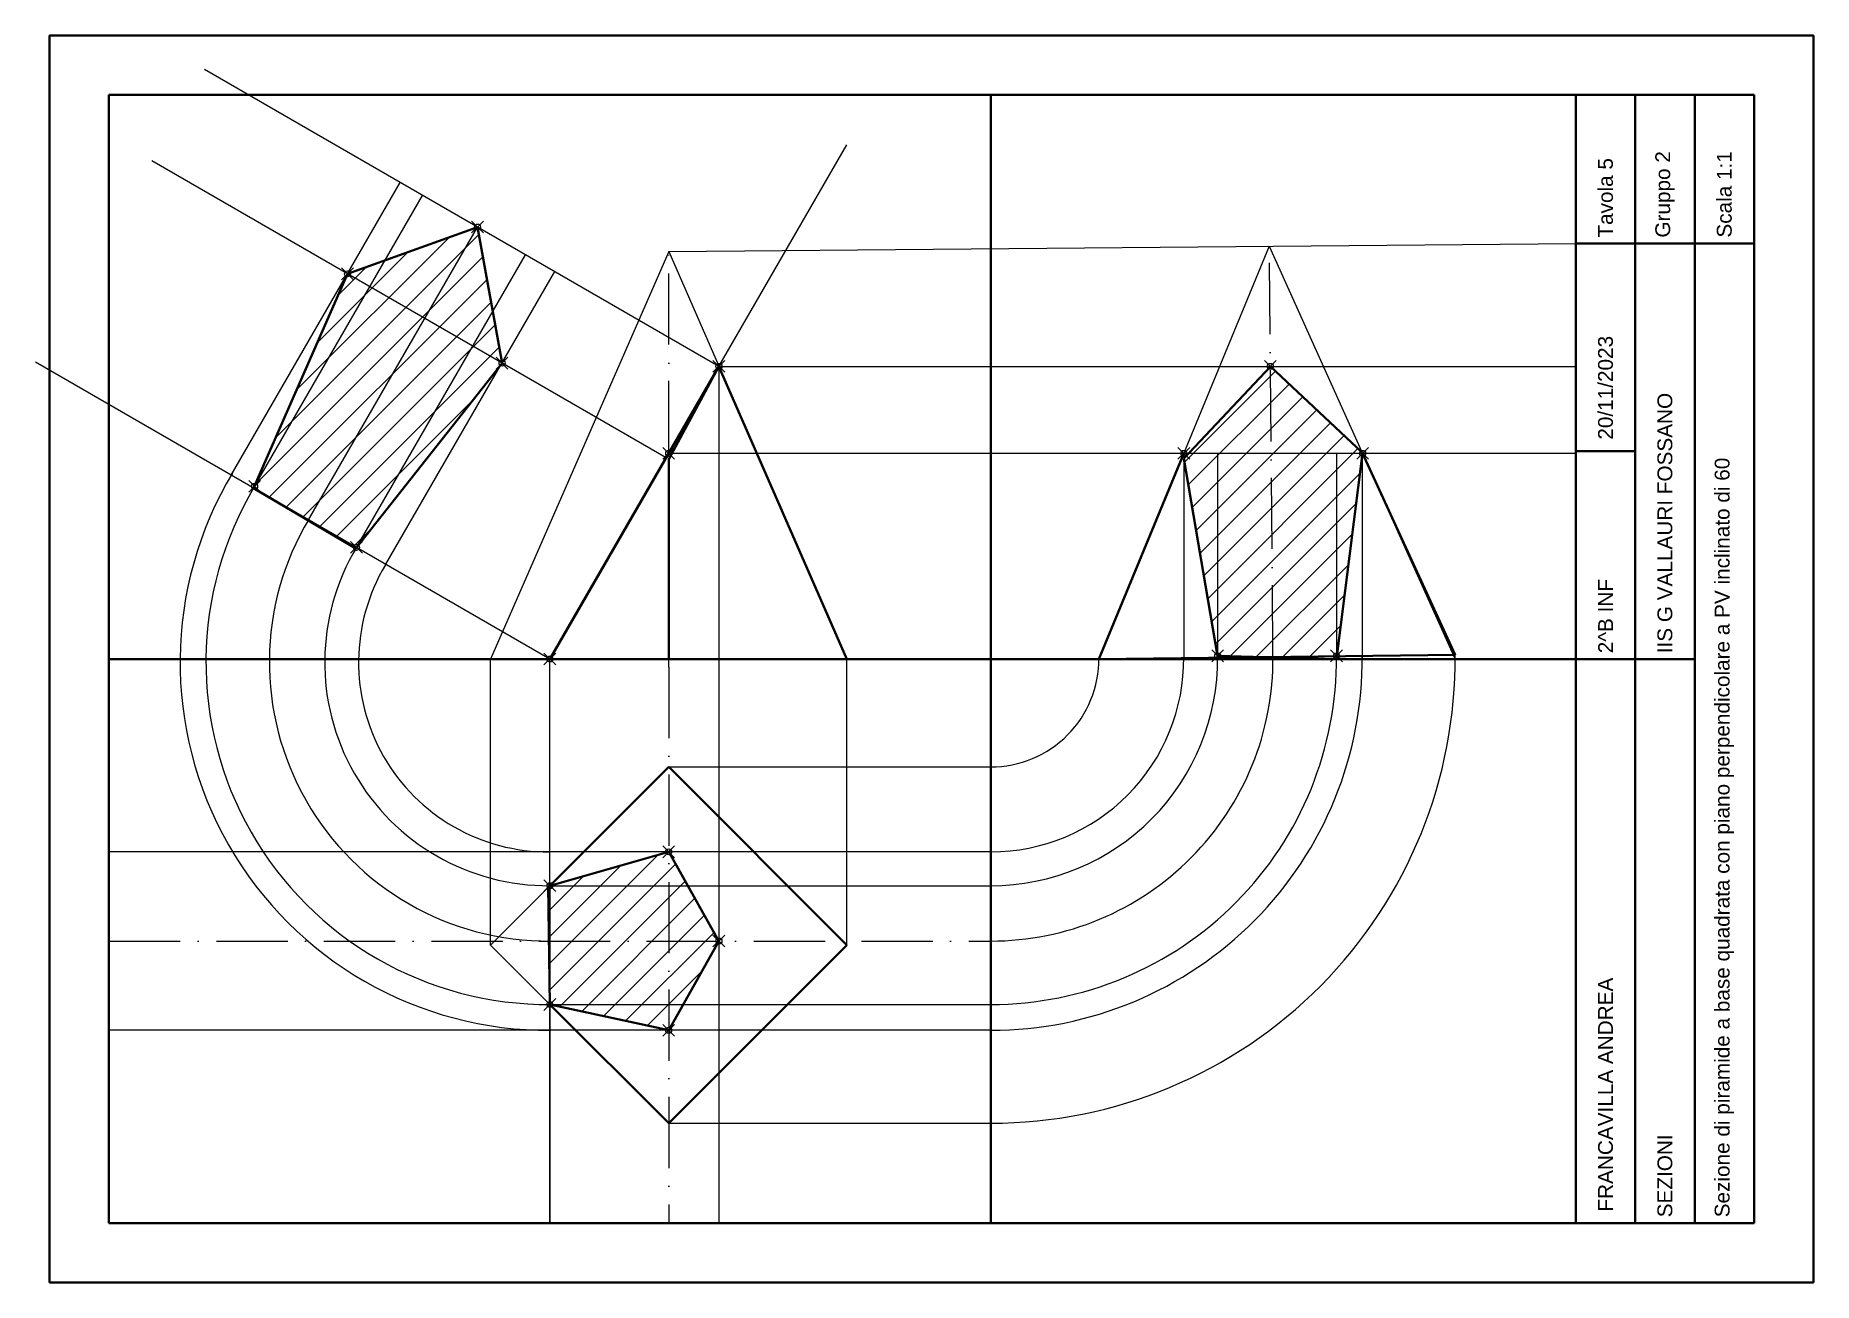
# Model space of a CAD drawing. Header units: millimetres. Extents: x -27341 to -22638, y -17500 to -16444.
# Drawn here: x -25679.8 to -25380.4, y -16680.2 to -16470.2 of the extents above; entities that cross this region are included whole.
import ezdxf

# ---------------------------------------------------------------- set-up
doc = ezdxf.new("R2010")
doc.units = ezdxf.units.MM
doc.header["$PDMODE"] = 35
doc.linetypes.add('ACAD_ISO10W100', pattern=[18, 12, -3, 0, -3])
for name, color, linetype, lineweight in [('Linea assi', 7, 'ACAD_ISO10W100', 13), ('Linea Campitura', 7, 'Continuous', 13), ('Linea Costruzione 1', 6, 'Continuous', 13), ('Linea Costruzione 2', 104, 'Continuous', 13), ('Linea Costruzione 3', 20, 'Continuous', 13), ('Linea Fine', 7, 'Continuous', 20), ('Linea Grossa', 7, 'Continuous', 40)]:
    doc.layers.add(name, color=color, linetype=linetype, lineweight=lineweight)
doc.styles.get("Standard").update_dxf_attribs({"font": 'arial.ttf'})

msp = doc.modelspace()

# ---------------------------------------------------------------- texts
at = {"layer": 'Linea Grossa', "char_height": 2.5, "attachment_point": 4, "rotation": 90}
for s, width, insert in [('\\pxt0; Tavola 5 ', 95, (-25415.44, -16505.18)), (' Gruppo 2', 95, (-25405.44, -16505.18)), (' Scala 1:1', 95, (-25395.44, -16505.18)), ('  20/11/2023', 95, (-25415.44, -16540.18)), (' IIS G VALLAURI FOSSANO', 95, (-25405.44, -16575.18)), (' Sezione di piramide a base quadrata con piano perpendicolare a PV inclinato di 60', 164.6712, (-25395.44, -16670.18)), (' 2^ B INF', 35, (-25415.44, -16575.18)), ('  FRANCAVILLA ANDREA', 95, (-25415.44, -16670.18)), (' SEZIONI', 95, (-25405.44, -16670.18))]:
    msp.add_mtext_dynamic_manual_height_columns(s, width=width, gutter_width=12.5, heights=[0], dxfattribs=dict(at, insert=insert))

# ---------------------------------------------------------------- hatches: boundary and pattern name
at = {"layer": 'Linea Fine'}
h = msp.add_hatch(dxfattribs=at)
h.set_pattern_fill('ANSI31', color=256)
h.paths.add_polyline_path([(-25564.73, -16622.68), (-25573.19, -16607.66), (-25593.19, -16613.36), (-25593.19, -16633.36), (-25573.19, -16637.71)])
h.paths.add_polyline_path([(-25601.25, -16525.34), (-25605.37, -16502.43), (-25627.28, -16510.32), (-25643.08, -16546.38), (-25625.87, -16556.56)])
h.paths.add_polyline_path([(-25456.35, -16540.54), (-25456.41, -16540.41), (-25471.88, -16525.89), (-25486.46, -16541.43), (-25480.76, -16574.66), (-25473.13, -16574.86), (-25460.7, -16574.71)])

# ---------------------------------------------------------------- linework, layer by layer
at = {"layer": 'Linea assi'}
for p, q in [((-25471.44, -16574.75), (-25472.06, -16505.64)), ((-25573.19, -16576.54), (-25573.19, -16506.54)), ((-25667.44, -16575.18), (-25667.44, -16670.18)), ((-25667.44, -16575.18), (-25518.94, -16575.18)), ((-25573.19, -16576.54), (-25573.19, -16670.18)), ((-25667.44, -16622.68), (-25518.94, -16622.68))]:
    msp.add_line(p, q, dxfattribs=at)
at = {"layer": 'Linea Campitura'}
msp.add_line((-25603.19, -16575.18), (-25593.19, -16575.18), dxfattribs=at)
at = {"layer": 'Linea Costruzione 1'}
for p, q in [((-25573.19, -16506.54), (-25420.44, -16505.18)), ((-25603.19, -16623.36), (-25603.19, -16575.18)), ((-25543.19, -16623.36), (-25543.19, -16575.18)), ((-25573.19, -16593.36), (-25518.94, -16593.36)), ((-25573.19, -16653.36), (-25518.94, -16653.36))]:
    msp.add_line(p, q, dxfattribs=at)
at = {"layer": 'Linea Costruzione 2'}
for p, q in [((-25564.73, -16525.89), (-25420.44, -16525.89)), ((-25564.73, -16525.89), (-25564.73, -16670.18)), ((-25573.19, -16540.54), (-25420.44, -16540.54)), ((-25486.46, -16540.54), (-25486.46, -16575.18)), ((-25480.76, -16540.54), (-25480.76, -16575.18)), ((-25460.76, -16540.54), (-25460.76, -16575.18)), ((-25456.41, -16540.41), (-25456.41, -16575.18)), ((-25518.94, -16607.66), (-25667.44, -16607.66)), ((-25593.19, -16613.36), (-25518.94, -16613.36)), ((-25593.19, -16633.36), (-25593.19, -16670.18)), ((-25593.19, -16633.36), (-25593.19, -16670.18)), ((-25593.19, -16633.36), (-25518.94, -16633.36)), ((-25518.94, -16637.71), (-25667.44, -16637.71))]:
    msp.add_line(p, q, dxfattribs=at)
for radius in [62.53, 58.18, 38.18, 32.48]:
    msp.add_arc((-25518.94, -16575.18), radius, 270, 0.5123, dxfattribs=at)
for p in [(-25564.73, -16525.89), (-25471.88, -16525.89), (-25573.19, -16540.54), (-25486.46, -16540.54), (-25456.35, -16540.54), (-25593.19, -16575.18), (-25480.76, -16574.66), (-25460.76, -16574.66), (-25573.19, -16607.66), (-25593.19, -16613.36), (-25564.73, -16622.68), (-25593.19, -16633.36), (-25573.19, -16637.71)]:
    msp.add_point(p, dxfattribs=at)
at = {"layer": 'Linea Costruzione 3'}
for p, q in [((-25564.74, -16525.89), (-25651.34, -16475.89)), ((-25573.63, -16541.29), (-25660.23, -16491.29)), ((-25646.84, -16544.21), (-25618.38, -16494.92)), ((-25643.08, -16546.38), (-25614.62, -16497.09)), ((-25633.83, -16551.72), (-25605.37, -16502.43)), ((-25625.76, -16556.38), (-25597.3, -16507.09)), ((-25620.82, -16559.23), (-25592.36, -16509.94)), ((-25593.19, -16575.18), (-25679.79, -16525.18))]:
    msp.add_line(p, q, dxfattribs=at)
for radius in [61.98, 57.63, 46.95, 37.63, 31.93]:
    msp.add_arc((-25593.48, -16575.73), radius, 149.0585, 270.435, dxfattribs=at)
for p in [(-25605.37, -16502.43), (-25627.28, -16510.32), (-25601.25, -16525.34), (-25642.91, -16546.1), (-25625.76, -16556.38)]:
    msp.add_point(p, dxfattribs=at)
at = {"layer": 'Linea Fine'}
for p, q in [((-25593.19, -16575.18), (-25543.19, -16488.58)), ((-25472.06, -16505.64), (-25500.76, -16575.18)), ((-25472.06, -16505.64), (-25440.76, -16575.18)), ((-25573.19, -16506.54), (-25603.19, -16575.18)), ((-25573.19, -16506.54), (-25543.19, -16575.18)), ((-25593.19, -16670.18), (-25593.19, -16575.18)), ((-25593.19, -16613.36), (-25593.19, -16670.18)), ((-25593.19, -16633.36), (-25593.19, -16613.36))]:
    msp.add_line(p, q, dxfattribs=at)
msp.add_lwpolyline([(-25603.19, -16623.36), (-25573.19, -16653.36), (-25543.19, -16623.36), (-25573.19, -16593.36)], close=True, dxfattribs=at)
for radius in [78.18, 47.5, 18.18]:
    msp.add_arc((-25518.94, -16575.18), radius, 270, 0.5123, dxfattribs=at)
at = {"layer": 'Linea Grossa'}
for p, q in [((-25390.44, -16480.18), (-25667.44, -16480.18)), ((-25667.44, -16480.18), (-25667.44, -16670.18)), ((-25518.94, -16480.18), (-25518.94, -16670.18)), ((-25420.44, -16670.18), (-25420.44, -16480.18)), ((-25410.44, -16670.18), (-25410.44, -16480.18)), ((-25400.44, -16670.18), (-25400.44, -16480.18)), ((-25390.44, -16670.18), (-25390.44, -16480.18)), ((-25605.37, -16502.43), (-25627.28, -16510.32)), ((-25601.25, -16525.34), (-25605.37, -16502.43)), ((-25390.44, -16505.18), (-25420.44, -16505.18)), ((-25627.28, -16510.32), (-25643.08, -16546.38)), ((-25625.87, -16556.56), (-25601.25, -16525.34)), ((-25593.19, -16575.18), (-25564.73, -16525.89)), ((-25564.73, -16525.89), (-25573.19, -16541.54)), ((-25564.73, -16525.89), (-25543.19, -16575.18)), ((-25471.88, -16525.89), (-25486.46, -16541.43)), ((-25456.41, -16540.41), (-25471.88, -16525.89)), ((-25573.19, -16541.54), (-25573.19, -16575.18)), ((-25486.41, -16540.41), (-25500.76, -16575.18)), ((-25486.46, -16541.43), (-25480.76, -16574.66)), ((-25460.76, -16575.18), (-25456.35, -16540.54)), ((-25440.76, -16574.48), (-25456.41, -16540.41)), ((-25410.44, -16540.18), (-25420.44, -16540.18)), ((-25643.08, -16546.38), (-25625.87, -16556.56)), ((-25500.76, -16575.18), (-25440.76, -16574.48)), ((-25480.76, -16574.66), (-25460.76, -16575.18)), ((-25420.44, -16575.18), (-25667.44, -16575.18)), ((-25543.19, -16575.18), (-25593.19, -16575.18)), ((-25400.44, -16575.18), (-25420.44, -16575.18)), ((-25573.19, -16593.36), (-25593.19, -16613.36)), ((-25543.19, -16623.36), (-25573.19, -16593.36)), ((-25593.19, -16613.36), (-25573.19, -16607.66)), ((-25573.19, -16607.66), (-25564.73, -16622.68)), ((-25593.48, -16613.36), (-25593.19, -16633.36)), ((-25564.73, -16622.68), (-25573.19, -16637.71)), ((-25573.19, -16653.36), (-25543.19, -16623.36)), ((-25593.19, -16633.36), (-25573.19, -16653.36)), ((-25573.19, -16637.71), (-25593.19, -16633.36)), ((-25667.44, -16670.18), (-25390.44, -16670.18))]:
    msp.add_line(p, q, dxfattribs=at)
msp.add_lwpolyline([(-25677.44, -16680.18), (-25380.44, -16680.18), (-25380.44, -16470.18), (-25677.44, -16470.18)], close=True, dxfattribs=at)

msp.set_redraw_order([(e.dxf.handle, doc.entitydb.next_handle()) for e in msp.query("TEXT MTEXT ATTDEF DIMENSION ARC_DIMENSION")])  # texts and dimensions are drawn at this point

doc.saveas('drawing.dxf')
